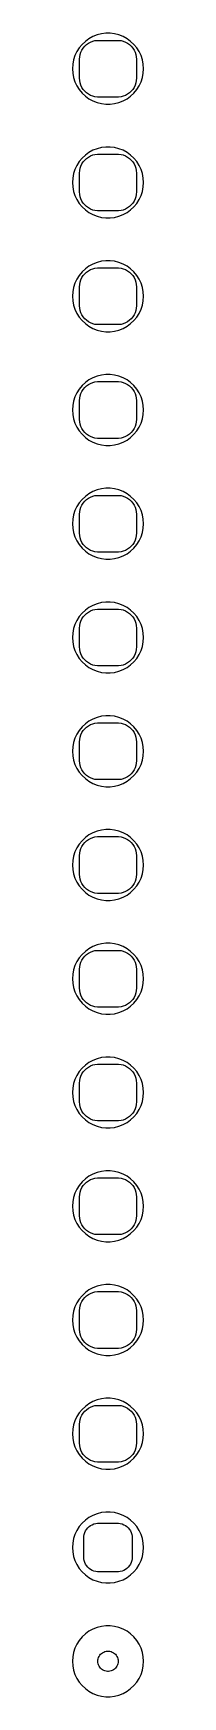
# Model space of a CAD drawing. Header units: metres. Extents: x -8 to 8, y 353 to 703.
import ezdxf

# ---------------------------------------------------------------- set-up
doc = ezdxf.new("R2010")
doc.units = ezdxf.units.M

msp = doc.modelspace()

# ---------------------------------------------------------------- linework, layer by layer
for p, q in [((-4.01869, 702.332), (-4.78067, 701.779)), ((-3.19334, 702.786), (-4.01869, 702.332)), ((-2.31763, 703.133), (-3.19334, 702.786)), ((-2.74951, 701.929), (-2.25116, 701.992)), ((-1.40535, 703.367), (-2.31763, 703.133)), ((-2.25116, 701.992), (2.25116, 701.992)), ((-0.470917, 703.485), (-1.40535, 703.367)), ((0.470917, 703.485), (-0.470917, 703.485)), ((1.40535, 703.367), (0.470917, 703.485)), ((2.31763, 703.133), (1.40535, 703.367)), ((2.25116, 701.992), (2.74951, 701.929)), ((3.19334, 702.786), (2.31763, 703.133)), ((4.01869, 702.332), (3.19334, 702.786)), ((4.78067, 701.779), (4.01869, 702.332)), ((-6.97331, 698.761), (-7.26436, 697.865)), ((-6.5723, 699.613), (-6.97331, 698.761)), ((-6.06763, 700.408), (-6.5723, 699.613)), ((-5.46725, 701.134), (-6.06763, 700.408)), ((-6, 698), (-5.96844, 698.501)), ((-5.96844, 698.501), (-5.87433, 698.995)), ((-5.87433, 698.995), (-5.7191, 699.472)), ((-5.7191, 699.472), (-5.50522, 699.927)), ((-5.50522, 699.927), (-5.23605, 700.351)), ((-4.78067, 701.779), (-5.46725, 701.134)), ((-5.23605, 700.351), (-4.91586, 700.738)), ((-4.91586, 700.738), (-4.54968, 701.082)), ((-4.54968, 701.082), (-4.1433, 701.377)), ((-4.1433, 701.377), (-3.70311, 701.619)), ((-3.70311, 701.619), (-3.23605, 701.804)), ((-3.23605, 701.804), (-2.74951, 701.929)), ((2.74951, 701.929), (3.23605, 701.804)), ((3.23605, 701.804), (3.70311, 701.619)), ((3.70311, 701.619), (4.1433, 701.377)), ((4.1433, 701.377), (4.54968, 701.082)), ((4.54968, 701.082), (4.91586, 700.738)), ((5.46725, 701.134), (4.78067, 701.779)), ((4.91586, 700.738), (5.23605, 700.351)), ((5.23605, 700.351), (5.50522, 699.927)), ((6.06763, 700.408), (5.46725, 701.134)), ((5.50522, 699.927), (5.7191, 699.472)), ((5.7191, 699.472), (5.87433, 698.995)), ((5.87433, 698.995), (5.96844, 698.501)), ((5.96844, 698.501), (6, 698)), ((6.5723, 699.613), (6.06763, 700.408)), ((6.97331, 698.761), (6.5723, 699.613)), ((7.26436, 697.865), (6.97331, 698.761)), ((-7.44086, 696.94), (-7.5, 696)), ((-7.5, 696), (-7.44086, 695.06)), ((-7.26436, 697.865), (-7.44086, 696.94)), ((-7.44086, 695.06), (-7.26436, 694.135)), ((-6, 694), (-6, 698)), ((6, 698), (6, 694)), ((7.44086, 696.94), (7.26436, 697.865)), ((7.26436, 694.135), (7.44086, 695.06)), ((7.5, 696), (7.44086, 696.94)), ((7.44086, 695.06), (7.5, 696)), ((-7.26436, 694.135), (-6.97331, 693.239)), ((-6.97331, 693.239), (-6.5723, 692.387)), ((-6.5723, 692.387), (-6.06763, 691.592)), ((-6.06763, 691.592), (-5.46725, 690.866)), ((-5.96844, 693.499), (-6, 694)), ((-5.87433, 693.005), (-5.96844, 693.499)), ((-5.7191, 692.528), (-5.87433, 693.005)), ((-5.50522, 692.073), (-5.7191, 692.528)), ((-5.23605, 691.649), (-5.50522, 692.073)), ((-4.91586, 691.262), (-5.23605, 691.649)), ((5.23605, 691.649), (4.91586, 691.262)), ((5.50522, 692.073), (5.23605, 691.649)), ((5.46725, 690.866), (6.06763, 691.592)), ((5.7191, 692.528), (5.50522, 692.073)), ((5.87433, 693.005), (5.7191, 692.528)), ((5.96844, 693.499), (5.87433, 693.005)), ((6, 694), (5.96844, 693.499)), ((6.06763, 691.592), (6.5723, 692.387)), ((6.5723, 692.387), (6.97331, 693.239)), ((6.97331, 693.239), (7.26436, 694.135)), ((-5.46725, 690.866), (-4.78067, 690.221)), ((-4.54968, 690.918), (-4.91586, 691.262)), ((-4.78067, 690.221), (-4.01869, 689.668)), ((-4.1433, 690.623), (-4.54968, 690.918)), ((-3.70311, 690.381), (-4.1433, 690.623)), ((-4.01869, 689.668), (-3.19334, 689.214)), ((-3.23605, 690.196), (-3.70311, 690.381)), ((-2.74951, 690.071), (-3.23605, 690.196)), ((-3.19334, 689.214), (-2.31763, 688.867)), ((-2.25116, 690.008), (-2.74951, 690.071)), ((-2.31763, 688.867), (-1.40535, 688.633)), ((2.25116, 690.008), (-2.25116, 690.008)), ((-1.40535, 688.633), (-0.470917, 688.515)), ((-0.470917, 688.515), (0.470917, 688.515)), ((0.470917, 688.515), (1.40535, 688.633)), ((1.40535, 688.633), (2.31763, 688.867)), ((2.74951, 690.071), (2.25116, 690.008)), ((2.31763, 688.867), (3.19334, 689.214)), ((3.23605, 690.196), (2.74951, 690.071)), ((3.19334, 689.214), (4.01869, 689.668)), ((3.70311, 690.381), (3.23605, 690.196)), ((4.1433, 690.623), (3.70311, 690.381)), ((4.01869, 689.668), (4.78067, 690.221)), ((4.54968, 690.918), (4.1433, 690.623)), ((4.91586, 691.262), (4.54968, 690.918)), ((4.78067, 690.221), (5.46725, 690.866)), ((-4.78067, 677.779), (-5.46725, 677.134)), ((-4.01869, 678.332), (-4.78067, 677.779)), ((-4.54968, 677.082), (-4.1433, 677.377)), ((-4.1433, 677.377), (-3.70311, 677.619)), ((-3.19334, 678.786), (-4.01869, 678.332)), ((-3.70311, 677.619), (-3.23605, 677.804)), ((-3.23605, 677.804), (-2.74951, 677.929)), ((-2.31763, 679.133), (-3.19334, 678.786)), ((-2.74951, 677.929), (-2.25116, 677.992)), ((-1.40535, 679.367), (-2.31763, 679.133)), ((-2.25116, 677.992), (2.25116, 677.992)), ((-0.470917, 679.485), (-1.40535, 679.367)), ((0.470917, 679.485), (-0.470917, 679.485)), ((1.40535, 679.367), (0.470917, 679.485)), ((2.31763, 679.133), (1.40535, 679.367)), ((2.25116, 677.992), (2.74951, 677.929)), ((3.19334, 678.786), (2.31763, 679.133)), ((2.74951, 677.929), (3.23605, 677.804)), ((4.01869, 678.332), (3.19334, 678.786)), ((3.23605, 677.804), (3.70311, 677.619)), ((3.70311, 677.619), (4.1433, 677.377)), ((4.78067, 677.779), (4.01869, 678.332)), ((4.1433, 677.377), (4.54968, 677.082)), ((5.46725, 677.134), (4.78067, 677.779)), ((-7.26436, 673.865), (-7.44086, 672.94)), ((-6.97331, 674.761), (-7.26436, 673.865)), ((-6.5723, 675.613), (-6.97331, 674.761)), ((-6.06763, 676.408), (-6.5723, 675.613)), ((-5.46725, 677.134), (-6.06763, 676.408)), ((-6, 674), (-5.96844, 674.501)), ((-6, 670), (-6, 674)), ((-5.96844, 674.501), (-5.87433, 674.995)), ((-5.87433, 674.995), (-5.7191, 675.472)), ((-5.7191, 675.472), (-5.50522, 675.927)), ((-5.50522, 675.927), (-5.23605, 676.351)), ((-5.23605, 676.351), (-4.91586, 676.738)), ((-4.91586, 676.738), (-4.54968, 677.082)), ((4.54968, 677.082), (4.91586, 676.738)), ((4.91586, 676.738), (5.23605, 676.351)), ((5.23605, 676.351), (5.50522, 675.927)), ((6.06763, 676.408), (5.46725, 677.134)), ((5.50522, 675.927), (5.7191, 675.472)), ((5.7191, 675.472), (5.87433, 674.995)), ((5.87433, 674.995), (5.96844, 674.501)), ((5.96844, 674.501), (6, 674)), ((6, 674), (6, 670)), ((6.5723, 675.613), (6.06763, 676.408)), ((6.97331, 674.761), (6.5723, 675.613)), ((7.26436, 673.865), (6.97331, 674.761)), ((7.44086, 672.94), (7.26436, 673.865)), ((-7.44086, 672.94), (-7.5, 672)), ((-7.5, 672), (-7.44086, 671.06)), ((-7.44086, 671.06), (-7.26436, 670.135)), ((7.26436, 670.135), (7.44086, 671.06)), ((7.5, 672), (7.44086, 672.94)), ((7.44086, 671.06), (7.5, 672)), ((-7.26436, 670.135), (-6.97331, 669.239)), ((-6.97331, 669.239), (-6.5723, 668.387)), ((-6.5723, 668.387), (-6.06763, 667.592)), ((-6.06763, 667.592), (-5.46725, 666.866)), ((-5.96844, 669.499), (-6, 670)), ((-5.87433, 669.005), (-5.96844, 669.499)), ((-5.7191, 668.528), (-5.87433, 669.005)), ((-5.50522, 668.073), (-5.7191, 668.528)), ((-5.23605, 667.649), (-5.50522, 668.073)), ((-5.46725, 666.866), (-4.78067, 666.221)), ((-4.91586, 667.262), (-5.23605, 667.649)), ((-4.54968, 666.918), (-4.91586, 667.262)), ((-4.1433, 666.623), (-4.54968, 666.918)), ((4.54968, 666.918), (4.1433, 666.623)), ((4.91586, 667.262), (4.54968, 666.918)), ((4.78067, 666.221), (5.46725, 666.866)), ((5.23605, 667.649), (4.91586, 667.262)), ((5.50522, 668.073), (5.23605, 667.649)), ((5.46725, 666.866), (6.06763, 667.592)), ((5.7191, 668.528), (5.50522, 668.073)), ((5.87433, 669.005), (5.7191, 668.528)), ((5.96844, 669.499), (5.87433, 669.005)), ((6, 670), (5.96844, 669.499)), ((6.06763, 667.592), (6.5723, 668.387)), ((6.5723, 668.387), (6.97331, 669.239)), ((6.97331, 669.239), (7.26436, 670.135)), ((-4.78067, 666.221), (-4.01869, 665.668)), ((-3.70311, 666.381), (-4.1433, 666.623)), ((-4.01869, 665.668), (-3.19334, 665.214)), ((-3.23605, 666.196), (-3.70311, 666.381)), ((-2.74951, 666.071), (-3.23605, 666.196)), ((-3.19334, 665.214), (-2.31763, 664.867)), ((-2.25116, 666.008), (-2.74951, 666.071)), ((-2.31763, 664.867), (-1.40535, 664.633)), ((2.25116, 666.008), (-2.25116, 666.008)), ((-1.40535, 664.633), (-0.470917, 664.515)), ((-0.470917, 664.515), (0.470917, 664.515)), ((0.470917, 664.515), (1.40535, 664.633)), ((1.40535, 664.633), (2.31763, 664.867)), ((2.74951, 666.071), (2.25116, 666.008)), ((2.31763, 664.867), (3.19334, 665.214)), ((3.23605, 666.196), (2.74951, 666.071)), ((3.19334, 665.214), (4.01869, 665.668)), ((3.70311, 666.381), (3.23605, 666.196)), ((4.1433, 666.623), (3.70311, 666.381)), ((4.01869, 665.668), (4.78067, 666.221)), ((-5.46725, 653.134), (-6.06763, 652.408)), ((-4.78067, 653.779), (-5.46725, 653.134)), ((-4.91586, 652.738), (-4.54968, 653.082)), ((-4.01869, 654.332), (-4.78067, 653.779)), ((-4.54968, 653.082), (-4.1433, 653.377)), ((-4.1433, 653.377), (-3.70311, 653.619)), ((-3.19334, 654.786), (-4.01869, 654.332)), ((-3.70311, 653.619), (-3.23605, 653.804)), ((-3.23605, 653.804), (-2.74951, 653.929)), ((-2.31763, 655.133), (-3.19334, 654.786)), ((-2.74951, 653.929), (-2.25116, 653.992)), ((-1.40535, 655.367), (-2.31763, 655.133)), ((-2.25116, 653.992), (2.25116, 653.992)), ((-0.470917, 655.485), (-1.40535, 655.367)), ((0.470917, 655.485), (-0.470917, 655.485)), ((1.40535, 655.367), (0.470917, 655.485)), ((2.31763, 655.133), (1.40535, 655.367)), ((2.25116, 653.992), (2.74951, 653.929)), ((3.19334, 654.786), (2.31763, 655.133)), ((2.74951, 653.929), (3.23605, 653.804)), ((4.01869, 654.332), (3.19334, 654.786)), ((3.23605, 653.804), (3.70311, 653.619)), ((3.70311, 653.619), (4.1433, 653.377)), ((4.78067, 653.779), (4.01869, 654.332)), ((4.1433, 653.377), (4.54968, 653.082)), ((4.54968, 653.082), (4.91586, 652.738)), ((5.46725, 653.134), (4.78067, 653.779)), ((6.06763, 652.408), (5.46725, 653.134)), ((-7.26436, 649.865), (-7.44086, 648.94)), ((-6.97331, 650.761), (-7.26436, 649.865)), ((-6.5723, 651.613), (-6.97331, 650.761)), ((-6.06763, 652.408), (-6.5723, 651.613)), ((-6, 650), (-5.96844, 650.501)), ((-6, 646), (-6, 650)), ((-5.96844, 650.501), (-5.87433, 650.995)), ((-5.87433, 650.995), (-5.7191, 651.472)), ((-5.7191, 651.472), (-5.50522, 651.927)), ((-5.50522, 651.927), (-5.23605, 652.351)), ((-5.23605, 652.351), (-4.91586, 652.738)), ((4.91586, 652.738), (5.23605, 652.351)), ((5.23605, 652.351), (5.50522, 651.927)), ((5.50522, 651.927), (5.7191, 651.472)), ((5.7191, 651.472), (5.87433, 650.995)), ((5.87433, 650.995), (5.96844, 650.501)), ((5.96844, 650.501), (6, 650)), ((6, 650), (6, 646)), ((6.5723, 651.613), (6.06763, 652.408)), ((6.97331, 650.761), (6.5723, 651.613)), ((7.26436, 649.865), (6.97331, 650.761)), ((7.44086, 648.94), (7.26436, 649.865)), ((-7.44086, 648.94), (-7.5, 648)), ((-7.5, 648), (-7.44086, 647.06)), ((-7.44086, 647.06), (-7.26436, 646.135)), ((-7.26436, 646.135), (-6.97331, 645.239)), ((-5.96844, 645.499), (-6, 646)), ((6, 646), (5.96844, 645.499)), ((6.97331, 645.239), (7.26436, 646.135)), ((7.26436, 646.135), (7.44086, 647.06)), ((7.5, 648), (7.44086, 648.94)), ((7.44086, 647.06), (7.5, 648)), ((-6.97331, 645.239), (-6.5723, 644.387)), ((-6.5723, 644.387), (-6.06763, 643.592)), ((-6.06763, 643.592), (-5.46725, 642.866)), ((-5.87433, 645.005), (-5.96844, 645.499)), ((-5.7191, 644.528), (-5.87433, 645.005)), ((-5.50522, 644.073), (-5.7191, 644.528)), ((-5.23605, 643.649), (-5.50522, 644.073)), ((-5.46725, 642.866), (-4.78067, 642.221)), ((-4.91586, 643.262), (-5.23605, 643.649)), ((-4.54968, 642.918), (-4.91586, 643.262)), ((-4.1433, 642.623), (-4.54968, 642.918)), ((-3.70311, 642.381), (-4.1433, 642.623)), ((-3.23605, 642.196), (-3.70311, 642.381)), ((3.70311, 642.381), (3.23605, 642.196)), ((4.1433, 642.623), (3.70311, 642.381)), ((4.54968, 642.918), (4.1433, 642.623)), ((4.91586, 643.262), (4.54968, 642.918)), ((4.78067, 642.221), (5.46725, 642.866)), ((5.23605, 643.649), (4.91586, 643.262)), ((5.50522, 644.073), (5.23605, 643.649)), ((5.46725, 642.866), (6.06763, 643.592)), ((5.7191, 644.528), (5.50522, 644.073)), ((5.87433, 645.005), (5.7191, 644.528)), ((5.96844, 645.499), (5.87433, 645.005)), ((6.06763, 643.592), (6.5723, 644.387)), ((6.5723, 644.387), (6.97331, 645.239)), ((-4.78067, 642.221), (-4.01869, 641.668)), ((-4.01869, 641.668), (-3.19334, 641.214)), ((-2.74951, 642.071), (-3.23605, 642.196)), ((-3.19334, 641.214), (-2.31763, 640.867)), ((-2.25116, 642.008), (-2.74951, 642.071)), ((-2.31763, 640.867), (-1.40535, 640.633)), ((2.25116, 642.008), (-2.25116, 642.008)), ((-1.40535, 640.633), (-0.470917, 640.515)), ((-0.470917, 640.515), (0.470917, 640.515)), ((0.470917, 640.515), (1.40535, 640.633)), ((1.40535, 640.633), (2.31763, 640.867)), ((2.74951, 642.071), (2.25116, 642.008)), ((2.31763, 640.867), (3.19334, 641.214)), ((3.23605, 642.196), (2.74951, 642.071)), ((3.19334, 641.214), (4.01869, 641.668)), ((4.01869, 641.668), (4.78067, 642.221)), ((-6.06763, 628.408), (-6.5723, 627.613)), ((-5.46725, 629.134), (-6.06763, 628.408)), ((-5.50522, 627.927), (-5.23605, 628.351)), ((-4.78067, 629.779), (-5.46725, 629.134)), ((-5.23605, 628.351), (-4.91586, 628.738)), ((-4.91586, 628.738), (-4.54968, 629.082)), ((-4.01869, 630.332), (-4.78067, 629.779)), ((-4.54968, 629.082), (-4.1433, 629.377)), ((-4.1433, 629.377), (-3.70311, 629.619)), ((-3.19334, 630.786), (-4.01869, 630.332)), ((-3.70311, 629.619), (-3.23605, 629.804)), ((-3.23605, 629.804), (-2.74951, 629.929)), ((-2.31763, 631.133), (-3.19334, 630.786)), ((-2.74951, 629.929), (-2.25116, 629.992)), ((-1.40535, 631.367), (-2.31763, 631.133)), ((-2.25116, 629.992), (2.25116, 629.992)), ((-0.470917, 631.485), (-1.40535, 631.367)), ((0.470917, 631.485), (-0.470917, 631.485)), ((1.40535, 631.367), (0.470917, 631.485)), ((2.31763, 631.133), (1.40535, 631.367)), ((2.25116, 629.992), (2.74951, 629.929)), ((3.19334, 630.786), (2.31763, 631.133)), ((2.74951, 629.929), (3.23605, 629.804)), ((4.01869, 630.332), (3.19334, 630.786)), ((3.23605, 629.804), (3.70311, 629.619)), ((3.70311, 629.619), (4.1433, 629.377)), ((4.78067, 629.779), (4.01869, 630.332)), ((4.1433, 629.377), (4.54968, 629.082)), ((4.54968, 629.082), (4.91586, 628.738)), ((5.46725, 629.134), (4.78067, 629.779)), ((4.91586, 628.738), (5.23605, 628.351)), ((5.23605, 628.351), (5.50522, 627.927)), ((6.06763, 628.408), (5.46725, 629.134)), ((6.5723, 627.613), (6.06763, 628.408)), ((-7.44086, 624.94), (-7.5, 624)), ((-7.26436, 625.865), (-7.44086, 624.94)), ((-6.97331, 626.761), (-7.26436, 625.865)), ((-6.5723, 627.613), (-6.97331, 626.761)), ((-6, 626), (-5.96844, 626.501)), ((-6, 622), (-6, 626)), ((-5.96844, 626.501), (-5.87433, 626.995)), ((-5.87433, 626.995), (-5.7191, 627.472)), ((-5.7191, 627.472), (-5.50522, 627.927)), ((5.50522, 627.927), (5.7191, 627.472)), ((5.7191, 627.472), (5.87433, 626.995)), ((5.87433, 626.995), (5.96844, 626.501)), ((5.96844, 626.501), (6, 626)), ((6, 626), (6, 622)), ((6.97331, 626.761), (6.5723, 627.613)), ((7.26436, 625.865), (6.97331, 626.761)), ((7.44086, 624.94), (7.26436, 625.865)), ((7.5, 624), (7.44086, 624.94)), ((-7.5, 624), (-7.44086, 623.06)), ((-7.44086, 623.06), (-7.26436, 622.135)), ((-7.26436, 622.135), (-6.97331, 621.239)), ((-6.97331, 621.239), (-6.5723, 620.387)), ((-5.96844, 621.499), (-6, 622)), ((-5.87433, 621.005), (-5.96844, 621.499)), ((5.96844, 621.499), (5.87433, 621.005)), ((6, 622), (5.96844, 621.499)), ((6.5723, 620.387), (6.97331, 621.239)), ((6.97331, 621.239), (7.26436, 622.135)), ((7.26436, 622.135), (7.44086, 623.06)), ((7.44086, 623.06), (7.5, 624)), ((-6.5723, 620.387), (-6.06763, 619.592)), ((-6.06763, 619.592), (-5.46725, 618.866)), ((-5.7191, 620.528), (-5.87433, 621.005)), ((-5.50522, 620.073), (-5.7191, 620.528)), ((-5.23605, 619.649), (-5.50522, 620.073)), ((-5.46725, 618.866), (-4.78067, 618.221)), ((-4.91586, 619.262), (-5.23605, 619.649)), ((-4.54968, 618.918), (-4.91586, 619.262)), ((-4.78067, 618.221), (-4.01869, 617.668)), ((-4.1433, 618.623), (-4.54968, 618.918)), ((-3.70311, 618.381), (-4.1433, 618.623)), ((-3.23605, 618.196), (-3.70311, 618.381)), ((-2.74951, 618.071), (-3.23605, 618.196)), ((-2.25116, 618.008), (-2.74951, 618.071)), ((2.25116, 618.008), (-2.25116, 618.008)), ((2.74951, 618.071), (2.25116, 618.008)), ((3.23605, 618.196), (2.74951, 618.071)), ((3.70311, 618.381), (3.23605, 618.196)), ((4.1433, 618.623), (3.70311, 618.381)), ((4.01869, 617.668), (4.78067, 618.221)), ((4.54968, 618.918), (4.1433, 618.623)), ((4.91586, 619.262), (4.54968, 618.918)), ((4.78067, 618.221), (5.46725, 618.866)), ((5.23605, 619.649), (4.91586, 619.262)), ((5.50522, 620.073), (5.23605, 619.649)), ((5.46725, 618.866), (6.06763, 619.592)), ((5.7191, 620.528), (5.50522, 620.073)), ((5.87433, 621.005), (5.7191, 620.528)), ((6.06763, 619.592), (6.5723, 620.387)), ((-4.01869, 617.668), (-3.19334, 617.214)), ((-3.19334, 617.214), (-2.31763, 616.867)), ((-2.31763, 616.867), (-1.40535, 616.633)), ((-1.40535, 616.633), (-0.470917, 616.515)), ((-0.470917, 616.515), (0.470917, 616.515)), ((0.470917, 616.515), (1.40535, 616.633)), ((1.40535, 616.633), (2.31763, 616.867)), ((2.31763, 616.867), (3.19334, 617.214)), ((3.19334, 617.214), (4.01869, 617.668)), ((-1.40535, 607.367), (-2.31763, 607.133)), ((-0.470917, 607.485), (-1.40535, 607.367)), ((0.470917, 607.485), (-0.470917, 607.485)), ((1.40535, 607.367), (0.470917, 607.485)), ((2.31763, 607.133), (1.40535, 607.367)), ((-6.06763, 604.408), (-6.5723, 603.613)), ((-5.46725, 605.134), (-6.06763, 604.408)), ((-5.7191, 603.472), (-5.50522, 603.927)), ((-5.50522, 603.927), (-5.23605, 604.351)), ((-4.78067, 605.779), (-5.46725, 605.134)), ((-5.23605, 604.351), (-4.91586, 604.738)), ((-4.91586, 604.738), (-4.54968, 605.082)), ((-4.01869, 606.332), (-4.78067, 605.779)), ((-4.54968, 605.082), (-4.1433, 605.377)), ((-4.1433, 605.377), (-3.70311, 605.619)), ((-3.19334, 606.786), (-4.01869, 606.332)), ((-3.70311, 605.619), (-3.23605, 605.804)), ((-3.23605, 605.804), (-2.74951, 605.929)), ((-2.31763, 607.133), (-3.19334, 606.786)), ((-2.74951, 605.929), (-2.25116, 605.992)), ((-2.25116, 605.992), (2.25116, 605.992)), ((2.25116, 605.992), (2.74951, 605.929)), ((3.19334, 606.786), (2.31763, 607.133)), ((2.74951, 605.929), (3.23605, 605.804)), ((4.01869, 606.332), (3.19334, 606.786)), ((3.23605, 605.804), (3.70311, 605.619)), ((3.70311, 605.619), (4.1433, 605.377)), ((4.78067, 605.779), (4.01869, 606.332)), ((4.1433, 605.377), (4.54968, 605.082)), ((4.54968, 605.082), (4.91586, 604.738)), ((5.46725, 605.134), (4.78067, 605.779)), ((4.91586, 604.738), (5.23605, 604.351)), ((5.23605, 604.351), (5.50522, 603.927)), ((6.06763, 604.408), (5.46725, 605.134)), ((5.50522, 603.927), (5.7191, 603.472)), ((6.5723, 603.613), (6.06763, 604.408)), ((-7.44086, 600.94), (-7.5, 600)), ((-7.26436, 601.865), (-7.44086, 600.94)), ((-6.97331, 602.761), (-7.26436, 601.865)), ((-6.5723, 603.613), (-6.97331, 602.761)), ((-6, 602), (-5.96844, 602.501)), ((-6, 598), (-6, 602)), ((-5.96844, 602.501), (-5.87433, 602.995)), ((-5.87433, 602.995), (-5.7191, 603.472)), ((5.7191, 603.472), (5.87433, 602.995)), ((5.87433, 602.995), (5.96844, 602.501)), ((5.96844, 602.501), (6, 602)), ((6, 602), (6, 598)), ((6.97331, 602.761), (6.5723, 603.613)), ((7.26436, 601.865), (6.97331, 602.761)), ((7.44086, 600.94), (7.26436, 601.865)), ((7.5, 600), (7.44086, 600.94)), ((-7.5, 600), (-7.44086, 599.06)), ((-7.44086, 599.06), (-7.26436, 598.135)), ((-7.26436, 598.135), (-6.97331, 597.239)), ((-6.97331, 597.239), (-6.5723, 596.387)), ((-5.96844, 597.499), (-6, 598)), ((-5.87433, 597.005), (-5.96844, 597.499)), ((-5.7191, 596.528), (-5.87433, 597.005)), ((5.87433, 597.005), (5.7191, 596.528)), ((5.96844, 597.499), (5.87433, 597.005)), ((6, 598), (5.96844, 597.499)), ((6.5723, 596.387), (6.97331, 597.239)), ((6.97331, 597.239), (7.26436, 598.135)), ((7.26436, 598.135), (7.44086, 599.06)), ((7.44086, 599.06), (7.5, 600)), ((-6.5723, 596.387), (-6.06763, 595.592)), ((-6.06763, 595.592), (-5.46725, 594.866)), ((-5.50522, 596.073), (-5.7191, 596.528)), ((-5.23605, 595.649), (-5.50522, 596.073)), ((-5.46725, 594.866), (-4.78067, 594.221)), ((-4.91586, 595.262), (-5.23605, 595.649)), ((-4.54968, 594.918), (-4.91586, 595.262)), ((-4.78067, 594.221), (-4.01869, 593.668)), ((-4.1433, 594.623), (-4.54968, 594.918)), ((-3.70311, 594.381), (-4.1433, 594.623)), ((-4.01869, 593.668), (-3.19334, 593.214)), ((-3.23605, 594.196), (-3.70311, 594.381)), ((-2.74951, 594.071), (-3.23605, 594.196)), ((-3.19334, 593.214), (-2.31763, 592.867)), ((-2.25116, 594.008), (-2.74951, 594.071)), ((2.25116, 594.008), (-2.25116, 594.008)), ((2.74951, 594.071), (2.25116, 594.008)), ((2.31763, 592.867), (3.19334, 593.214)), ((3.23605, 594.196), (2.74951, 594.071)), ((3.19334, 593.214), (4.01869, 593.668)), ((3.70311, 594.381), (3.23605, 594.196)), ((4.1433, 594.623), (3.70311, 594.381)), ((4.01869, 593.668), (4.78067, 594.221)), ((4.54968, 594.918), (4.1433, 594.623)), ((4.91586, 595.262), (4.54968, 594.918)), ((4.78067, 594.221), (5.46725, 594.866)), ((5.23605, 595.649), (4.91586, 595.262)), ((5.50522, 596.073), (5.23605, 595.649)), ((5.46725, 594.866), (6.06763, 595.592)), ((5.7191, 596.528), (5.50522, 596.073)), ((6.06763, 595.592), (6.5723, 596.387)), ((-2.31763, 592.867), (-1.40535, 592.633)), ((-1.40535, 592.633), (-0.470917, 592.515)), ((-0.470917, 592.515), (0.470917, 592.515)), ((0.470917, 592.515), (1.40535, 592.633)), ((1.40535, 592.633), (2.31763, 592.867)), ((-3.19334, 582.786), (-4.01869, 582.332)), ((-2.31763, 583.133), (-3.19334, 582.786)), ((-1.40535, 583.367), (-2.31763, 583.133)), ((-0.470917, 583.485), (-1.40535, 583.367)), ((0.470917, 583.485), (-0.470917, 583.485)), ((1.40535, 583.367), (0.470917, 583.485)), ((2.31763, 583.133), (1.40535, 583.367)), ((3.19334, 582.786), (2.31763, 583.133)), ((4.01869, 582.332), (3.19334, 582.786)), ((-6.5723, 579.613), (-6.97331, 578.761)), ((-6.06763, 580.408), (-6.5723, 579.613)), ((-5.46725, 581.134), (-6.06763, 580.408)), ((-5.87433, 578.995), (-5.7191, 579.472)), ((-5.7191, 579.472), (-5.50522, 579.927)), ((-5.50522, 579.927), (-5.23605, 580.351)), ((-4.78067, 581.779), (-5.46725, 581.134)), ((-5.23605, 580.351), (-4.91586, 580.738)), ((-4.91586, 580.738), (-4.54968, 581.082)), ((-4.01869, 582.332), (-4.78067, 581.779)), ((-4.54968, 581.082), (-4.1433, 581.377)), ((-4.1433, 581.377), (-3.70311, 581.619)), ((-3.70311, 581.619), (-3.23605, 581.804)), ((-3.23605, 581.804), (-2.74951, 581.929)), ((-2.74951, 581.929), (-2.25116, 581.992)), ((-2.25116, 581.992), (2.25116, 581.992)), ((2.25116, 581.992), (2.74951, 581.929)), ((2.74951, 581.929), (3.23605, 581.804)), ((3.23605, 581.804), (3.70311, 581.619)), ((3.70311, 581.619), (4.1433, 581.377)), ((4.78067, 581.779), (4.01869, 582.332)), ((4.1433, 581.377), (4.54968, 581.082)), ((4.54968, 581.082), (4.91586, 580.738)), ((5.46725, 581.134), (4.78067, 581.779)), ((4.91586, 580.738), (5.23605, 580.351)), ((5.23605, 580.351), (5.50522, 579.927)), ((6.06763, 580.408), (5.46725, 581.134)), ((5.50522, 579.927), (5.7191, 579.472)), ((5.7191, 579.472), (5.87433, 578.995)), ((6.5723, 579.613), (6.06763, 580.408)), ((6.97331, 578.761), (6.5723, 579.613)), ((-7.44086, 576.94), (-7.5, 576)), ((-7.5, 576), (-7.44086, 575.06)), ((-7.26436, 577.865), (-7.44086, 576.94)), ((-6.97331, 578.761), (-7.26436, 577.865)), ((-6, 578), (-5.96844, 578.501)), ((-6, 574), (-6, 578)), ((-5.96844, 578.501), (-5.87433, 578.995)), ((5.87433, 578.995), (5.96844, 578.501)), ((5.96844, 578.501), (6, 578)), ((6, 578), (6, 574)), ((7.26436, 577.865), (6.97331, 578.761)), ((7.44086, 576.94), (7.26436, 577.865)), ((7.5, 576), (7.44086, 576.94)), ((7.44086, 575.06), (7.5, 576)), ((-7.44086, 575.06), (-7.26436, 574.135)), ((-7.26436, 574.135), (-6.97331, 573.239)), ((-6.97331, 573.239), (-6.5723, 572.387)), ((-6.5723, 572.387), (-6.06763, 571.592)), ((-5.96844, 573.499), (-6, 574)), ((-5.87433, 573.005), (-5.96844, 573.499)), ((-5.7191, 572.528), (-5.87433, 573.005)), ((-5.50522, 572.073), (-5.7191, 572.528)), ((5.7191, 572.528), (5.50522, 572.073)), ((5.87433, 573.005), (5.7191, 572.528)), ((5.96844, 573.499), (5.87433, 573.005)), ((6, 574), (5.96844, 573.499)), ((6.06763, 571.592), (6.5723, 572.387)), ((6.5723, 572.387), (6.97331, 573.239)), ((6.97331, 573.239), (7.26436, 574.135)), ((7.26436, 574.135), (7.44086, 575.06)), ((-6.06763, 571.592), (-5.46725, 570.866)), ((-5.23605, 571.649), (-5.50522, 572.073)), ((-5.46725, 570.866), (-4.78067, 570.221)), ((-4.91586, 571.262), (-5.23605, 571.649)), ((-4.54968, 570.918), (-4.91586, 571.262)), ((-4.78067, 570.221), (-4.01869, 569.668)), ((-4.1433, 570.623), (-4.54968, 570.918)), ((-3.70311, 570.381), (-4.1433, 570.623)), ((-4.01869, 569.668), (-3.19334, 569.214)), ((-3.23605, 570.196), (-3.70311, 570.381)), ((-2.74951, 570.071), (-3.23605, 570.196)), ((-3.19334, 569.214), (-2.31763, 568.867)), ((-2.25116, 570.008), (-2.74951, 570.071)), ((-2.31763, 568.867), (-1.40535, 568.633)), ((2.25116, 570.008), (-2.25116, 570.008)), ((-1.40535, 568.633), (-0.470917, 568.515)), ((0.470917, 568.515), (1.40535, 568.633)), ((1.40535, 568.633), (2.31763, 568.867)), ((2.74951, 570.071), (2.25116, 570.008)), ((2.31763, 568.867), (3.19334, 569.214)), ((3.23605, 570.196), (2.74951, 570.071)), ((3.19334, 569.214), (4.01869, 569.668)), ((3.70311, 570.381), (3.23605, 570.196)), ((4.1433, 570.623), (3.70311, 570.381)), ((4.01869, 569.668), (4.78067, 570.221)), ((4.54968, 570.918), (4.1433, 570.623)), ((4.91586, 571.262), (4.54968, 570.918)), ((4.78067, 570.221), (5.46725, 570.866)), ((5.23605, 571.649), (4.91586, 571.262)), ((5.50522, 572.073), (5.23605, 571.649)), ((5.46725, 570.866), (6.06763, 571.592)), ((-0.470917, 568.515), (0.470917, 568.515)), ((-4.01869, 558.332), (-4.78067, 557.779)), ((-3.19334, 558.786), (-4.01869, 558.332)), ((-2.31763, 559.133), (-3.19334, 558.786)), ((-1.40535, 559.367), (-2.31763, 559.133)), ((-0.470917, 559.485), (-1.40535, 559.367)), ((0.470917, 559.485), (-0.470917, 559.485)), ((1.40535, 559.367), (0.470917, 559.485)), ((2.31763, 559.133), (1.40535, 559.367)), ((3.19334, 558.786), (2.31763, 559.133)), ((4.01869, 558.332), (3.19334, 558.786)), ((4.78067, 557.779), (4.01869, 558.332)), ((-6.97331, 554.761), (-7.26436, 553.865)), ((-6.5723, 555.613), (-6.97331, 554.761)), ((-6.06763, 556.408), (-6.5723, 555.613)), ((-5.46725, 557.134), (-6.06763, 556.408)), ((-5.96844, 554.501), (-5.87433, 554.995)), ((-5.87433, 554.995), (-5.7191, 555.472)), ((-5.7191, 555.472), (-5.50522, 555.927)), ((-5.50522, 555.927), (-5.23605, 556.351)), ((-4.78067, 557.779), (-5.46725, 557.134)), ((-5.23605, 556.351), (-4.91586, 556.738)), ((-4.91586, 556.738), (-4.54968, 557.082)), ((-4.54968, 557.082), (-4.1433, 557.377)), ((-4.1433, 557.377), (-3.70311, 557.619)), ((-3.70311, 557.619), (-3.23605, 557.804)), ((-3.23605, 557.804), (-2.74951, 557.929)), ((-2.74951, 557.929), (-2.25116, 557.992)), ((-2.25116, 557.992), (2.25116, 557.992)), ((2.25116, 557.992), (2.74951, 557.929)), ((2.74951, 557.929), (3.23605, 557.804)), ((3.23605, 557.804), (3.70311, 557.619)), ((3.70311, 557.619), (4.1433, 557.377)), ((4.1433, 557.377), (4.54968, 557.082)), ((4.54968, 557.082), (4.91586, 556.738)), ((5.46725, 557.134), (4.78067, 557.779)), ((4.91586, 556.738), (5.23605, 556.351)), ((5.23605, 556.351), (5.50522, 555.927)), ((6.06763, 556.408), (5.46725, 557.134)), ((5.50522, 555.927), (5.7191, 555.472)), ((5.7191, 555.472), (5.87433, 554.995)), ((5.87433, 554.995), (5.96844, 554.501)), ((6.5723, 555.613), (6.06763, 556.408)), ((6.97331, 554.761), (6.5723, 555.613)), ((7.26436, 553.865), (6.97331, 554.761)), ((-7.44086, 552.94), (-7.5, 552)), ((-7.5, 552), (-7.44086, 551.06)), ((-7.26436, 553.865), (-7.44086, 552.94)), ((-7.44086, 551.06), (-7.26436, 550.135)), ((-6, 554), (-5.96844, 554.501)), ((-6, 550), (-6, 554)), ((5.96844, 554.501), (6, 554)), ((6, 554), (6, 550)), ((7.44086, 552.94), (7.26436, 553.865)), ((7.26436, 550.135), (7.44086, 551.06)), ((7.5, 552), (7.44086, 552.94)), ((7.44086, 551.06), (7.5, 552)), ((-7.26436, 550.135), (-6.97331, 549.239)), ((-6.97331, 549.239), (-6.5723, 548.387)), ((-6.5723, 548.387), (-6.06763, 547.592)), ((-6.06763, 547.592), (-5.46725, 546.866)), ((-5.96844, 549.499), (-6, 550)), ((-5.87433, 549.005), (-5.96844, 549.499)), ((-5.7191, 548.528), (-5.87433, 549.005)), ((-5.50522, 548.073), (-5.7191, 548.528)), ((-5.23605, 547.649), (-5.50522, 548.073)), ((-4.91586, 547.262), (-5.23605, 547.649)), ((5.23605, 547.649), (4.91586, 547.262)), ((5.50522, 548.073), (5.23605, 547.649)), ((5.46725, 546.866), (6.06763, 547.592)), ((5.7191, 548.528), (5.50522, 548.073)), ((5.87433, 549.005), (5.7191, 548.528)), ((5.96844, 549.499), (5.87433, 549.005)), ((6, 550), (5.96844, 549.499)), ((6.06763, 547.592), (6.5723, 548.387)), ((6.5723, 548.387), (6.97331, 549.239)), ((6.97331, 549.239), (7.26436, 550.135)), ((-5.46725, 546.866), (-4.78067, 546.221)), ((-4.54968, 546.918), (-4.91586, 547.262)), ((-4.78067, 546.221), (-4.01869, 545.668)), ((-4.1433, 546.623), (-4.54968, 546.918)), ((-3.70311, 546.381), (-4.1433, 546.623)), ((-4.01869, 545.668), (-3.19334, 545.214)), ((-3.23605, 546.196), (-3.70311, 546.381)), ((-2.74951, 546.071), (-3.23605, 546.196)), ((-3.19334, 545.214), (-2.31763, 544.867)), ((-2.25116, 546.008), (-2.74951, 546.071)), ((-2.31763, 544.867), (-1.40535, 544.633)), ((2.25116, 546.008), (-2.25116, 546.008)), ((-1.40535, 544.633), (-0.470917, 544.515)), ((-0.470917, 544.515), (0.470917, 544.515)), ((0.470917, 544.515), (1.40535, 544.633)), ((1.40535, 544.633), (2.31763, 544.867)), ((2.74951, 546.071), (2.25116, 546.008)), ((2.31763, 544.867), (3.19334, 545.214)), ((3.23605, 546.196), (2.74951, 546.071)), ((3.19334, 545.214), (4.01869, 545.668)), ((3.70311, 546.381), (3.23605, 546.196)), ((4.1433, 546.623), (3.70311, 546.381)), ((4.01869, 545.668), (4.78067, 546.221)), ((4.54968, 546.918), (4.1433, 546.623)), ((4.91586, 547.262), (4.54968, 546.918)), ((4.78067, 546.221), (5.46725, 546.866)), ((-4.78067, 533.779), (-5.46725, 533.134)), ((-4.01869, 534.332), (-4.78067, 533.779)), ((-4.1433, 533.377), (-3.70311, 533.619)), ((-3.19334, 534.786), (-4.01869, 534.332)), ((-3.70311, 533.619), (-3.23605, 533.804)), ((-3.23605, 533.804), (-2.74951, 533.929)), ((-2.31763, 535.133), (-3.19334, 534.786)), ((-2.74951, 533.929), (-2.25116, 533.992)), ((-1.40535, 535.367), (-2.31763, 535.133)), ((-2.25116, 533.992), (2.25116, 533.992)), ((-0.470917, 535.485), (-1.40535, 535.367)), ((0.470917, 535.485), (-0.470917, 535.485)), ((1.40535, 535.367), (0.470917, 535.485)), ((2.31763, 535.133), (1.40535, 535.367)), ((2.25116, 533.992), (2.74951, 533.929)), ((3.19334, 534.786), (2.31763, 535.133)), ((2.74951, 533.929), (3.23605, 533.804)), ((4.01869, 534.332), (3.19334, 534.786)), ((3.23605, 533.804), (3.70311, 533.619)), ((3.70311, 533.619), (4.1433, 533.377)), ((4.78067, 533.779), (4.01869, 534.332)), ((5.46725, 533.134), (4.78067, 533.779)), ((-6.97331, 530.761), (-7.26436, 529.865)), ((-6.5723, 531.613), (-6.97331, 530.761)), ((-6.06763, 532.408), (-6.5723, 531.613)), ((-5.46725, 533.134), (-6.06763, 532.408)), ((-6, 530), (-5.96844, 530.501)), ((-6, 526), (-6, 530)), ((-5.96844, 530.501), (-5.87433, 530.995)), ((-5.87433, 530.995), (-5.7191, 531.472)), ((-5.7191, 531.472), (-5.50522, 531.927)), ((-5.50522, 531.927), (-5.23605, 532.351)), ((-5.23605, 532.351), (-4.91586, 532.738)), ((-4.91586, 532.738), (-4.54968, 533.082)), ((-4.54968, 533.082), (-4.1433, 533.377)), ((4.1433, 533.377), (4.54968, 533.082)), ((4.54968, 533.082), (4.91586, 532.738)), ((4.91586, 532.738), (5.23605, 532.351)), ((5.23605, 532.351), (5.50522, 531.927)), ((6.06763, 532.408), (5.46725, 533.134)), ((5.50522, 531.927), (5.7191, 531.472)), ((5.7191, 531.472), (5.87433, 530.995)), ((5.87433, 530.995), (5.96844, 530.501)), ((5.96844, 530.501), (6, 530)), ((6, 530), (6, 526)), ((6.5723, 531.613), (6.06763, 532.408)), ((6.97331, 530.761), (6.5723, 531.613)), ((7.26436, 529.865), (6.97331, 530.761)), ((-7.44086, 528.94), (-7.5, 528)), ((-7.5, 528), (-7.44086, 527.06)), ((-7.26436, 529.865), (-7.44086, 528.94)), ((-7.44086, 527.06), (-7.26436, 526.135)), ((7.44086, 528.94), (7.26436, 529.865)), ((7.26436, 526.135), (7.44086, 527.06)), ((7.5, 528), (7.44086, 528.94)), ((7.44086, 527.06), (7.5, 528)), ((-7.26436, 526.135), (-6.97331, 525.239)), ((-6.97331, 525.239), (-6.5723, 524.387)), ((-6.5723, 524.387), (-6.06763, 523.592)), ((-6.06763, 523.592), (-5.46725, 522.866)), ((-5.96844, 525.499), (-6, 526)), ((-5.87433, 525.005), (-5.96844, 525.499)), ((-5.7191, 524.528), (-5.87433, 525.005)), ((-5.50522, 524.073), (-5.7191, 524.528)), ((-5.23605, 523.649), (-5.50522, 524.073)), ((-4.91586, 523.262), (-5.23605, 523.649)), ((-4.54968, 522.918), (-4.91586, 523.262)), ((4.91586, 523.262), (4.54968, 522.918)), ((5.23605, 523.649), (4.91586, 523.262)), ((5.50522, 524.073), (5.23605, 523.649)), ((5.46725, 522.866), (6.06763, 523.592)), ((5.7191, 524.528), (5.50522, 524.073)), ((5.87433, 525.005), (5.7191, 524.528)), ((5.96844, 525.499), (5.87433, 525.005)), ((6, 526), (5.96844, 525.499)), ((6.06763, 523.592), (6.5723, 524.387)), ((6.5723, 524.387), (6.97331, 525.239)), ((6.97331, 525.239), (7.26436, 526.135)), ((-5.46725, 522.866), (-4.78067, 522.221)), ((-4.78067, 522.221), (-4.01869, 521.668)), ((-4.1433, 522.623), (-4.54968, 522.918)), ((-3.70311, 522.381), (-4.1433, 522.623)), ((-4.01869, 521.668), (-3.19334, 521.214)), ((-3.23605, 522.196), (-3.70311, 522.381)), ((-2.74951, 522.071), (-3.23605, 522.196)), ((-3.19334, 521.214), (-2.31763, 520.867)), ((-2.25116, 522.008), (-2.74951, 522.071)), ((-2.31763, 520.867), (-1.40535, 520.633)), ((2.25116, 522.008), (-2.25116, 522.008)), ((-1.40535, 520.633), (-0.470917, 520.515)), ((-0.470917, 520.515), (0.470917, 520.515)), ((0.470917, 520.515), (1.40535, 520.633)), ((1.40535, 520.633), (2.31763, 520.867)), ((2.74951, 522.071), (2.25116, 522.008)), ((2.31763, 520.867), (3.19334, 521.214)), ((3.23605, 522.196), (2.74951, 522.071)), ((3.19334, 521.214), (4.01869, 521.668)), ((3.70311, 522.381), (3.23605, 522.196)), ((4.1433, 522.623), (3.70311, 522.381)), ((4.01869, 521.668), (4.78067, 522.221)), ((4.54968, 522.918), (4.1433, 522.623)), ((4.78067, 522.221), (5.46725, 522.866)), ((-5.46725, 509.134), (-6.06763, 508.408)), ((-4.78067, 509.779), (-5.46725, 509.134)), ((-4.91586, 508.738), (-4.54968, 509.082)), ((-4.01869, 510.332), (-4.78067, 509.779)), ((-4.54968, 509.082), (-4.1433, 509.377)), ((-4.1433, 509.377), (-3.70311, 509.619)), ((-3.19334, 510.786), (-4.01869, 510.332)), ((-3.70311, 509.619), (-3.23605, 509.804)), ((-3.23605, 509.804), (-2.74951, 509.929)), ((-2.31763, 511.133), (-3.19334, 510.786)), ((-2.74951, 509.929), (-2.25116, 509.992)), ((-1.40535, 511.367), (-2.31763, 511.133)), ((-2.25116, 509.992), (2.25116, 509.992)), ((-0.470917, 511.485), (-1.40535, 511.367)), ((0.470917, 511.485), (-0.470917, 511.485)), ((1.40535, 511.367), (0.470917, 511.485)), ((2.31763, 511.133), (1.40535, 511.367)), ((2.25116, 509.992), (2.74951, 509.929)), ((3.19334, 510.786), (2.31763, 511.133)), ((2.74951, 509.929), (3.23605, 509.804)), ((4.01869, 510.332), (3.19334, 510.786)), ((3.23605, 509.804), (3.70311, 509.619)), ((3.70311, 509.619), (4.1433, 509.377)), ((4.78067, 509.779), (4.01869, 510.332)), ((4.1433, 509.377), (4.54968, 509.082)), ((4.54968, 509.082), (4.91586, 508.738)), ((5.46725, 509.134), (4.78067, 509.779)), ((6.06763, 508.408), (5.46725, 509.134)), ((-7.26436, 505.865), (-7.44086, 504.94)), ((-6.97331, 506.761), (-7.26436, 505.865)), ((-6.5723, 507.613), (-6.97331, 506.761)), ((-6.06763, 508.408), (-6.5723, 507.613)), ((-6, 506), (-5.96844, 506.501)), ((-6, 502), (-6, 506)), ((-5.96844, 506.501), (-5.87433, 506.995)), ((-5.87433, 506.995), (-5.7191, 507.472)), ((-5.7191, 507.472), (-5.50522, 507.927)), ((-5.50522, 507.927), (-5.23605, 508.351)), ((-5.23605, 508.351), (-4.91586, 508.738)), ((4.91586, 508.738), (5.23605, 508.351)), ((5.23605, 508.351), (5.50522, 507.927)), ((5.50522, 507.927), (5.7191, 507.472)), ((5.7191, 507.472), (5.87433, 506.995)), ((5.87433, 506.995), (5.96844, 506.501)), ((5.96844, 506.501), (6, 506)), ((6, 506), (6, 502)), ((6.5723, 507.613), (6.06763, 508.408)), ((6.97331, 506.761), (6.5723, 507.613)), ((7.26436, 505.865), (6.97331, 506.761)), ((7.44086, 504.94), (7.26436, 505.865)), ((-7.44086, 504.94), (-7.5, 504)), ((-7.5, 504), (-7.44086, 503.06)), ((-7.44086, 503.06), (-7.26436, 502.135)), ((-7.26436, 502.135), (-6.97331, 501.239)), ((-5.96844, 501.499), (-6, 502)), ((6, 502), (5.96844, 501.499)), ((6.97331, 501.239), (7.26436, 502.135)), ((7.26436, 502.135), (7.44086, 503.06)), ((7.5, 504), (7.44086, 504.94)), ((7.44086, 503.06), (7.5, 504)), ((-6.97331, 501.239), (-6.5723, 500.387)), ((-6.5723, 500.387), (-6.06763, 499.592)), ((-6.06763, 499.592), (-5.46725, 498.866)), ((-5.87433, 501.005), (-5.96844, 501.499)), ((-5.7191, 500.528), (-5.87433, 501.005)), ((-5.50522, 500.073), (-5.7191, 500.528)), ((-5.23605, 499.649), (-5.50522, 500.073)), ((-5.46725, 498.866), (-4.78067, 498.221)), ((-4.91586, 499.262), (-5.23605, 499.649)), ((-4.54968, 498.918), (-4.91586, 499.262)), ((-4.1433, 498.623), (-4.54968, 498.918)), ((-3.70311, 498.381), (-4.1433, 498.623)), ((-3.23605, 498.196), (-3.70311, 498.381)), ((3.70311, 498.381), (3.23605, 498.196)), ((4.1433, 498.623), (3.70311, 498.381)), ((4.54968, 498.918), (4.1433, 498.623)), ((4.91586, 499.262), (4.54968, 498.918)), ((4.78067, 498.221), (5.46725, 498.866)), ((5.23605, 499.649), (4.91586, 499.262)), ((5.50522, 500.073), (5.23605, 499.649)), ((5.46725, 498.866), (6.06763, 499.592)), ((5.7191, 500.528), (5.50522, 500.073)), ((5.87433, 501.005), (5.7191, 500.528)), ((5.96844, 501.499), (5.87433, 501.005)), ((6.06763, 499.592), (6.5723, 500.387)), ((6.5723, 500.387), (6.97331, 501.239)), ((-4.78067, 498.221), (-4.01869, 497.668)), ((-4.01869, 497.668), (-3.19334, 497.214)), ((-2.74951, 498.071), (-3.23605, 498.196)), ((-3.19334, 497.214), (-2.31763, 496.867)), ((-2.25116, 498.008), (-2.74951, 498.071)), ((-2.31763, 496.867), (-1.40535, 496.633)), ((2.25116, 498.008), (-2.25116, 498.008)), ((-1.40535, 496.633), (-0.470917, 496.515)), ((-0.470917, 496.515), (0.470917, 496.515)), ((0.470917, 496.515), (1.40535, 496.633)), ((1.40535, 496.633), (2.31763, 496.867)), ((2.74951, 498.071), (2.25116, 498.008)), ((2.31763, 496.867), (3.19334, 497.214)), ((3.23605, 498.196), (2.74951, 498.071)), ((3.19334, 497.214), (4.01869, 497.668)), ((4.01869, 497.668), (4.78067, 498.221)), ((-6.06763, 484.408), (-6.5723, 483.613)), ((-5.46725, 485.134), (-6.06763, 484.408)), ((-5.50522, 483.927), (-5.23605, 484.351)), ((-4.78067, 485.779), (-5.46725, 485.134)), ((-5.23605, 484.351), (-4.91586, 484.738)), ((-4.91586, 484.738), (-4.54968, 485.082)), ((-4.01869, 486.332), (-4.78067, 485.779)), ((-4.54968, 485.082), (-4.1433, 485.377)), ((-4.1433, 485.377), (-3.70311, 485.619)), ((-3.19334, 486.786), (-4.01869, 486.332)), ((-3.70311, 485.619), (-3.23605, 485.804)), ((-3.23605, 485.804), (-2.74951, 485.929)), ((-2.31763, 487.133), (-3.19334, 486.786)), ((-2.74951, 485.929), (-2.25116, 485.992)), ((-1.40535, 487.367), (-2.31763, 487.133)), ((-2.25116, 485.992), (2.25116, 485.992)), ((-0.470917, 487.485), (-1.40535, 487.367)), ((0.470917, 487.485), (-0.470917, 487.485)), ((1.40535, 487.367), (0.470917, 487.485)), ((2.31763, 487.133), (1.40535, 487.367)), ((2.25116, 485.992), (2.74951, 485.929)), ((3.19334, 486.786), (2.31763, 487.133)), ((2.74951, 485.929), (3.23605, 485.804)), ((4.01869, 486.332), (3.19334, 486.786)), ((3.23605, 485.804), (3.70311, 485.619)), ((3.70311, 485.619), (4.1433, 485.377)), ((4.78067, 485.779), (4.01869, 486.332)), ((4.1433, 485.377), (4.54968, 485.082)), ((4.54968, 485.082), (4.91586, 484.738)), ((5.46725, 485.134), (4.78067, 485.779)), ((4.91586, 484.738), (5.23605, 484.351)), ((5.23605, 484.351), (5.50522, 483.927)), ((6.06763, 484.408), (5.46725, 485.134)), ((6.5723, 483.613), (6.06763, 484.408)), ((-7.44086, 480.94), (-7.5, 480)), ((-7.26436, 481.865), (-7.44086, 480.94)), ((-6.97331, 482.761), (-7.26436, 481.865)), ((-6.5723, 483.613), (-6.97331, 482.761)), ((-6, 482), (-5.96844, 482.501)), ((-6, 478), (-6, 482)), ((-5.96844, 482.501), (-5.87433, 482.995)), ((-5.87433, 482.995), (-5.7191, 483.472)), ((-5.7191, 483.472), (-5.50522, 483.927)), ((5.50522, 483.927), (5.7191, 483.472)), ((5.7191, 483.472), (5.87433, 482.995)), ((5.87433, 482.995), (5.96844, 482.501)), ((5.96844, 482.501), (6, 482)), ((6, 482), (6, 478)), ((6.97331, 482.761), (6.5723, 483.613)), ((7.26436, 481.865), (6.97331, 482.761)), ((7.44086, 480.94), (7.26436, 481.865)), ((7.5, 480), (7.44086, 480.94)), ((-7.5, 480), (-7.44086, 479.06)), ((-7.44086, 479.06), (-7.26436, 478.135)), ((-7.26436, 478.135), (-6.97331, 477.239)), ((-5.96844, 477.499), (-6, 478)), ((-5.87433, 477.005), (-5.96844, 477.499)), ((5.96844, 477.499), (5.87433, 477.005)), ((6, 478), (5.96844, 477.499)), ((6.97331, 477.239), (7.26436, 478.135)), ((7.26436, 478.135), (7.44086, 479.06)), ((7.44086, 479.06), (7.5, 480)), ((-6.97331, 477.239), (-6.5723, 476.387)), ((-6.5723, 476.387), (-6.06763, 475.592)), ((-6.06763, 475.592), (-5.46725, 474.866)), ((-5.7191, 476.528), (-5.87433, 477.005)), ((-5.50522, 476.073), (-5.7191, 476.528)), ((-5.23605, 475.649), (-5.50522, 476.073)), ((-5.46725, 474.866), (-4.78067, 474.221)), ((-4.91586, 475.262), (-5.23605, 475.649)), ((-4.54968, 474.918), (-4.91586, 475.262)), ((-4.78067, 474.221), (-4.01869, 473.668)), ((-4.1433, 474.623), (-4.54968, 474.918)), ((-3.70311, 474.381), (-4.1433, 474.623)), ((-3.23605, 474.196), (-3.70311, 474.381)), ((-2.74951, 474.071), (-3.23605, 474.196)), ((-2.25116, 474.008), (-2.74951, 474.071)), ((2.25116, 474.008), (-2.25116, 474.008)), ((2.74951, 474.071), (2.25116, 474.008)), ((3.23605, 474.196), (2.74951, 474.071)), ((3.70311, 474.381), (3.23605, 474.196)), ((4.1433, 474.623), (3.70311, 474.381)), ((4.01869, 473.668), (4.78067, 474.221)), ((4.54968, 474.918), (4.1433, 474.623)), ((4.91586, 475.262), (4.54968, 474.918)), ((4.78067, 474.221), (5.46725, 474.866)), ((5.23605, 475.649), (4.91586, 475.262)), ((5.50522, 476.073), (5.23605, 475.649)), ((5.46725, 474.866), (6.06763, 475.592)), ((5.7191, 476.528), (5.50522, 476.073)), ((5.87433, 477.005), (5.7191, 476.528)), ((6.06763, 475.592), (6.5723, 476.387)), ((6.5723, 476.387), (6.97331, 477.239)), ((-4.01869, 473.668), (-3.19334, 473.214)), ((-3.19334, 473.214), (-2.31763, 472.867)), ((-2.31763, 472.867), (-1.40535, 472.633)), ((-1.40535, 472.633), (-0.470917, 472.515)), ((-0.470917, 472.515), (0.470917, 472.515)), ((0.470917, 472.515), (1.40535, 472.633)), ((1.40535, 472.633), (2.31763, 472.867)), ((2.31763, 472.867), (3.19334, 473.214)), ((3.19334, 473.214), (4.01869, 473.668)), ((-1.40535, 463.367), (-2.31763, 463.133)), ((-0.470917, 463.485), (-1.40535, 463.367)), ((0.470917, 463.485), (-0.470917, 463.485)), ((1.40535, 463.367), (0.470917, 463.485)), ((2.31763, 463.133), (1.40535, 463.367)), ((-6.06763, 460.408), (-6.5723, 459.613)), ((-5.46725, 461.134), (-6.06763, 460.408)), ((-5.7191, 459.472), (-5.50522, 459.927)), ((-5.50522, 459.927), (-5.23605, 460.351)), ((-4.78067, 461.779), (-5.46725, 461.134)), ((-5.23605, 460.351), (-4.91586, 460.738)), ((-4.91586, 460.738), (-4.54968, 461.082)), ((-4.01869, 462.332), (-4.78067, 461.779)), ((-4.54968, 461.082), (-4.1433, 461.377)), ((-4.1433, 461.377), (-3.70311, 461.619)), ((-3.19334, 462.786), (-4.01869, 462.332)), ((-3.70311, 461.619), (-3.23605, 461.804)), ((-3.23605, 461.804), (-2.74951, 461.929)), ((-2.31763, 463.133), (-3.19334, 462.786)), ((-2.74951, 461.929), (-2.25116, 461.992)), ((-2.25116, 461.992), (2.25116, 461.992)), ((2.25116, 461.992), (2.74951, 461.929)), ((3.19334, 462.786), (2.31763, 463.133)), ((2.74951, 461.929), (3.23605, 461.804)), ((4.01869, 462.332), (3.19334, 462.786)), ((3.23605, 461.804), (3.70311, 461.619)), ((3.70311, 461.619), (4.1433, 461.377)), ((4.78067, 461.779), (4.01869, 462.332)), ((4.1433, 461.377), (4.54968, 461.082)), ((4.54968, 461.082), (4.91586, 460.738)), ((5.46725, 461.134), (4.78067, 461.779)), ((4.91586, 460.738), (5.23605, 460.351)), ((5.23605, 460.351), (5.50522, 459.927)), ((6.06763, 460.408), (5.46725, 461.134)), ((5.50522, 459.927), (5.7191, 459.472)), ((6.5723, 459.613), (6.06763, 460.408)), ((-7.44086, 456.94), (-7.5, 456)), ((-7.26436, 457.865), (-7.44086, 456.94)), ((-6.97331, 458.761), (-7.26436, 457.865)), ((-6.5723, 459.613), (-6.97331, 458.761)), ((-6, 458), (-5.96844, 458.501)), ((-6, 454), (-6, 458)), ((-5.96844, 458.501), (-5.87433, 458.995)), ((-5.87433, 458.995), (-5.7191, 459.472)), ((5.7191, 459.472), (5.87433, 458.995)), ((5.87433, 458.995), (5.96844, 458.501)), ((5.96844, 458.501), (6, 458)), ((6, 458), (6, 454)), ((6.97331, 458.761), (6.5723, 459.613)), ((7.26436, 457.865), (6.97331, 458.761)), ((7.44086, 456.94), (7.26436, 457.865)), ((7.5, 456), (7.44086, 456.94)), ((-7.5, 456), (-7.44086, 455.06)), ((-7.44086, 455.06), (-7.26436, 454.135)), ((-7.26436, 454.135), (-6.97331, 453.239)), ((-6.97331, 453.239), (-6.5723, 452.387)), ((-5.96844, 453.499), (-6, 454)), ((-5.87433, 453.005), (-5.96844, 453.499)), ((-5.7191, 452.528), (-5.87433, 453.005)), ((5.87433, 453.005), (5.7191, 452.528)), ((5.96844, 453.499), (5.87433, 453.005)), ((6, 454), (5.96844, 453.499)), ((6.5723, 452.387), (6.97331, 453.239)), ((6.97331, 453.239), (7.26436, 454.135)), ((7.26436, 454.135), (7.44086, 455.06)), ((7.44086, 455.06), (7.5, 456)), ((-6.5723, 452.387), (-6.06763, 451.592)), ((-6.06763, 451.592), (-5.46725, 450.866)), ((-5.50522, 452.073), (-5.7191, 452.528)), ((-5.23605, 451.649), (-5.50522, 452.073)), ((-5.46725, 450.866), (-4.78067, 450.221)), ((-4.91586, 451.262), (-5.23605, 451.649)), ((-4.54968, 450.918), (-4.91586, 451.262)), ((-4.78067, 450.221), (-4.01869, 449.668)), ((-4.1433, 450.623), (-4.54968, 450.918)), ((-3.70311, 450.381), (-4.1433, 450.623)), ((-4.01869, 449.668), (-3.19334, 449.214)), ((-3.23605, 450.196), (-3.70311, 450.381)), ((-2.74951, 450.071), (-3.23605, 450.196)), ((-2.25116, 450.008), (-2.74951, 450.071)), ((2.25116, 450.008), (-2.25116, 450.008)), ((2.74951, 450.071), (2.25116, 450.008)), ((3.23605, 450.196), (2.74951, 450.071)), ((3.19334, 449.214), (4.01869, 449.668)), ((3.70311, 450.381), (3.23605, 450.196)), ((4.1433, 450.623), (3.70311, 450.381)), ((4.01869, 449.668), (4.78067, 450.221)), ((4.54968, 450.918), (4.1433, 450.623)), ((4.91586, 451.262), (4.54968, 450.918)), ((4.78067, 450.221), (5.46725, 450.866)), ((5.23605, 451.649), (4.91586, 451.262)), ((5.50522, 452.073), (5.23605, 451.649)), ((5.46725, 450.866), (6.06763, 451.592)), ((5.7191, 452.528), (5.50522, 452.073)), ((6.06763, 451.592), (6.5723, 452.387)), ((-3.19334, 449.214), (-2.31763, 448.867)), ((-2.31763, 448.867), (-1.40535, 448.633)), ((-1.40535, 448.633), (-0.470917, 448.515)), ((-0.470917, 448.515), (0.470917, 448.515)), ((0.470917, 448.515), (1.40535, 448.633)), ((1.40535, 448.633), (2.31763, 448.867)), ((2.31763, 448.867), (3.19334, 449.214)), ((-3.19334, 438.786), (-4.01869, 438.332)), ((-2.31763, 439.133), (-3.19334, 438.786)), ((-1.40535, 439.367), (-2.31763, 439.133)), ((-0.470917, 439.485), (-1.40535, 439.367)), ((0.470917, 439.485), (-0.470917, 439.485)), ((1.40535, 439.367), (0.470917, 439.485)), ((2.31763, 439.133), (1.40535, 439.367)), ((3.19334, 438.786), (2.31763, 439.133)), ((4.01869, 438.332), (3.19334, 438.786)), ((-6.5723, 435.613), (-6.97331, 434.761)), ((-6.06763, 436.408), (-6.5723, 435.613)), ((-5.46725, 437.134), (-6.06763, 436.408)), ((-5.87433, 434.995), (-5.7191, 435.472)), ((-5.7191, 435.472), (-5.50522, 435.927)), ((-5.50522, 435.927), (-5.23605, 436.351)), ((-4.78067, 437.779), (-5.46725, 437.134)), ((-5.23605, 436.351), (-4.91586, 436.738)), ((-4.91586, 436.738), (-4.54968, 437.082)), ((-4.01869, 438.332), (-4.78067, 437.779)), ((-4.54968, 437.082), (-4.1433, 437.377)), ((-4.1433, 437.377), (-3.70311, 437.619)), ((-3.70311, 437.619), (-3.23605, 437.804)), ((-3.23605, 437.804), (-2.74951, 437.929)), ((-2.74951, 437.929), (-2.25116, 437.992)), ((-2.25116, 437.992), (2.25116, 437.992)), ((2.25116, 437.992), (2.74951, 437.929)), ((2.74951, 437.929), (3.23605, 437.804)), ((3.23605, 437.804), (3.70311, 437.619)), ((3.70311, 437.619), (4.1433, 437.377)), ((4.78067, 437.779), (4.01869, 438.332)), ((4.1433, 437.377), (4.54968, 437.082)), ((4.54968, 437.082), (4.91586, 436.738)), ((5.46725, 437.134), (4.78067, 437.779)), ((4.91586, 436.738), (5.23605, 436.351)), ((5.23605, 436.351), (5.50522, 435.927)), ((6.06763, 436.408), (5.46725, 437.134)), ((5.50522, 435.927), (5.7191, 435.472)), ((5.7191, 435.472), (5.87433, 434.995)), ((6.5723, 435.613), (6.06763, 436.408)), ((6.97331, 434.761), (6.5723, 435.613)), ((-7.44086, 432.94), (-7.5, 432)), ((-7.5, 432), (-7.44086, 431.06)), ((-7.26436, 433.865), (-7.44086, 432.94)), ((-6.97331, 434.761), (-7.26436, 433.865)), ((-6, 434), (-5.96844, 434.501)), ((-6, 430), (-6, 434)), ((-5.96844, 434.501), (-5.87433, 434.995)), ((5.87433, 434.995), (5.96844, 434.501)), ((5.96844, 434.501), (6, 434)), ((6, 434), (6, 430)), ((7.26436, 433.865), (6.97331, 434.761)), ((7.44086, 432.94), (7.26436, 433.865)), ((7.5, 432), (7.44086, 432.94)), ((7.44086, 431.06), (7.5, 432)), ((-7.44086, 431.06), (-7.26436, 430.135)), ((-7.26436, 430.135), (-6.97331, 429.239)), ((-6.97331, 429.239), (-6.5723, 428.387)), ((-6.5723, 428.387), (-6.06763, 427.592)), ((-5.96844, 429.499), (-6, 430)), ((-5.87433, 429.005), (-5.96844, 429.499)), ((-5.7191, 428.528), (-5.87433, 429.005)), ((-5.50522, 428.073), (-5.7191, 428.528)), ((5.7191, 428.528), (5.50522, 428.073)), ((5.87433, 429.005), (5.7191, 428.528)), ((5.96844, 429.499), (5.87433, 429.005)), ((6, 430), (5.96844, 429.499)), ((6.06763, 427.592), (6.5723, 428.387)), ((6.5723, 428.387), (6.97331, 429.239)), ((6.97331, 429.239), (7.26436, 430.135)), ((7.26436, 430.135), (7.44086, 431.06)), ((-6.06763, 427.592), (-5.46725, 426.866)), ((-5.23605, 427.649), (-5.50522, 428.073)), ((-5.46725, 426.866), (-4.78067, 426.221)), ((-4.91586, 427.262), (-5.23605, 427.649)), ((-4.54968, 426.918), (-4.91586, 427.262)), ((-4.78067, 426.221), (-4.01869, 425.668)), ((-4.1433, 426.623), (-4.54968, 426.918)), ((-3.70311, 426.381), (-4.1433, 426.623)), ((-4.01869, 425.668), (-3.19334, 425.214)), ((-3.23605, 426.196), (-3.70311, 426.381)), ((-2.74951, 426.071), (-3.23605, 426.196)), ((-3.19334, 425.214), (-2.31763, 424.867)), ((-2.25116, 426.008), (-2.74951, 426.071)), ((-2.31763, 424.867), (-1.40535, 424.633)), ((2.25116, 426.008), (-2.25116, 426.008)), ((1.40535, 424.633), (2.31763, 424.867)), ((2.74951, 426.071), (2.25116, 426.008)), ((2.31763, 424.867), (3.19334, 425.214)), ((3.23605, 426.196), (2.74951, 426.071)), ((3.19334, 425.214), (4.01869, 425.668)), ((3.70311, 426.381), (3.23605, 426.196)), ((4.1433, 426.623), (3.70311, 426.381)), ((4.01869, 425.668), (4.78067, 426.221)), ((4.54968, 426.918), (4.1433, 426.623)), ((4.91586, 427.262), (4.54968, 426.918)), ((4.78067, 426.221), (5.46725, 426.866)), ((5.23605, 427.649), (4.91586, 427.262)), ((5.50522, 428.073), (5.23605, 427.649)), ((5.46725, 426.866), (6.06763, 427.592)), ((-1.40535, 424.633), (-0.470917, 424.515)), ((-0.470917, 424.515), (0.470917, 424.515)), ((0.470917, 424.515), (1.40535, 424.633)), ((-4.01869, 414.332), (-4.78067, 413.779)), ((-3.19334, 414.786), (-4.01869, 414.332)), ((-2.31763, 415.133), (-3.19334, 414.786)), ((-1.40535, 415.367), (-2.31763, 415.133)), ((-0.470917, 415.485), (-1.40535, 415.367)), ((0.470917, 415.485), (-0.470917, 415.485)), ((1.40535, 415.367), (0.470917, 415.485)), ((2.31763, 415.133), (1.40535, 415.367)), ((3.19334, 414.786), (2.31763, 415.133)), ((4.01869, 414.332), (3.19334, 414.786)), ((4.78067, 413.779), (4.01869, 414.332)), ((-6.97331, 410.761), (-7.26436, 409.865)), ((-6.5723, 411.613), (-6.97331, 410.761)), ((-6.06763, 412.408), (-6.5723, 411.613)), ((-5.46725, 413.134), (-6.06763, 412.408)), ((-5.96844, 410.501), (-5.87433, 410.995)), ((-5.87433, 410.995), (-5.7191, 411.472)), ((-5.7191, 411.472), (-5.50522, 411.927)), ((-5.50522, 411.927), (-5.23605, 412.351)), ((-4.78067, 413.779), (-5.46725, 413.134)), ((-5.23605, 412.351), (-4.91586, 412.738)), ((-4.91586, 412.738), (-4.54968, 413.082)), ((-4.54968, 413.082), (-4.1433, 413.377)), ((-4.1433, 413.377), (-3.70311, 413.619)), ((-3.70311, 413.619), (-3.23605, 413.804)), ((-3.23605, 413.804), (-2.74951, 413.929)), ((-2.74951, 413.929), (-2.25116, 413.992)), ((-2.25116, 413.992), (2.25116, 413.992)), ((2.25116, 413.992), (2.74951, 413.929)), ((2.74951, 413.929), (3.23605, 413.804)), ((3.23605, 413.804), (3.70311, 413.619)), ((3.70311, 413.619), (4.1433, 413.377)), ((4.1433, 413.377), (4.54968, 413.082)), ((4.54968, 413.082), (4.91586, 412.738)), ((5.46725, 413.134), (4.78067, 413.779)), ((4.91586, 412.738), (5.23605, 412.351)), ((5.23605, 412.351), (5.50522, 411.927)), ((6.06763, 412.408), (5.46725, 413.134)), ((5.50522, 411.927), (5.7191, 411.472)), ((5.7191, 411.472), (5.87433, 410.995)), ((5.87433, 410.995), (5.96844, 410.501)), ((6.5723, 411.613), (6.06763, 412.408)), ((6.97331, 410.761), (6.5723, 411.613)), ((7.26436, 409.865), (6.97331, 410.761)), ((-7.44086, 408.94), (-7.5, 408)), ((-7.5, 408), (-7.44086, 407.06)), ((-7.26436, 409.865), (-7.44086, 408.94)), ((-6, 410), (-5.96844, 410.501)), ((-6, 406), (-6, 410)), ((5.96844, 410.501), (6, 410)), ((6, 410), (6, 406)), ((7.44086, 408.94), (7.26436, 409.865)), ((7.5, 408), (7.44086, 408.94)), ((7.44086, 407.06), (7.5, 408)), ((-7.44086, 407.06), (-7.26436, 406.135)), ((-7.26436, 406.135), (-6.97331, 405.239)), ((-6.97331, 405.239), (-6.5723, 404.387)), ((-6.5723, 404.387), (-6.06763, 403.592)), ((-5.96844, 405.499), (-6, 406)), ((-5.87433, 405.005), (-5.96844, 405.499)), ((-5.7191, 404.528), (-5.87433, 405.005)), ((-5.50522, 404.073), (-5.7191, 404.528)), ((-5.23605, 403.649), (-5.50522, 404.073)), ((-4.91586, 403.262), (-5.23605, 403.649)), ((5.23605, 403.649), (4.91586, 403.262)), ((5.50522, 404.073), (5.23605, 403.649)), ((5.7191, 404.528), (5.50522, 404.073)), ((5.87433, 405.005), (5.7191, 404.528)), ((5.96844, 405.499), (5.87433, 405.005)), ((6, 406), (5.96844, 405.499)), ((6.06763, 403.592), (6.5723, 404.387)), ((6.5723, 404.387), (6.97331, 405.239)), ((6.97331, 405.239), (7.26436, 406.135)), ((7.26436, 406.135), (7.44086, 407.06)), ((-6.06763, 403.592), (-5.46725, 402.866)), ((-5.46725, 402.866), (-4.78067, 402.221)), ((-4.54968, 402.918), (-4.91586, 403.262)), ((-4.78067, 402.221), (-4.01869, 401.668)), ((-4.1433, 402.623), (-4.54968, 402.918)), ((-3.70311, 402.381), (-4.1433, 402.623)), ((-4.01869, 401.668), (-3.19334, 401.214)), ((-3.23605, 402.196), (-3.70311, 402.381)), ((-2.74951, 402.071), (-3.23605, 402.196)), ((-3.19334, 401.214), (-2.31763, 400.867)), ((-2.25116, 402.008), (-2.74951, 402.071)), ((-2.31763, 400.867), (-1.40535, 400.633)), ((2.25116, 402.008), (-2.25116, 402.008)), ((-1.40535, 400.633), (-0.470917, 400.515)), ((-0.470917, 400.515), (0.470917, 400.515)), ((0.470917, 400.515), (1.40535, 400.633)), ((1.40535, 400.633), (2.31763, 400.867)), ((2.74951, 402.071), (2.25116, 402.008)), ((2.31763, 400.867), (3.19334, 401.214)), ((3.23605, 402.196), (2.74951, 402.071)), ((3.19334, 401.214), (4.01869, 401.668)), ((3.70311, 402.381), (3.23605, 402.196)), ((4.1433, 402.623), (3.70311, 402.381)), ((4.01869, 401.668), (4.78067, 402.221)), ((4.54968, 402.918), (4.1433, 402.623)), ((4.91586, 403.262), (4.54968, 402.918)), ((4.78067, 402.221), (5.46725, 402.866)), ((5.46725, 402.866), (6.06763, 403.592)), ((-4.78067, 389.779), (-5.46725, 389.134)), ((-4.01869, 390.332), (-4.78067, 389.779)), ((-3.19334, 390.786), (-4.01869, 390.332)), ((-2.31763, 391.133), (-3.19334, 390.786)), ((-1.40535, 391.367), (-2.31763, 391.133)), ((-0.470917, 391.485), (-1.40535, 391.367)), ((0.470917, 391.485), (-0.470917, 391.485)), ((1.40535, 391.367), (0.470917, 391.485)), ((2.31763, 391.133), (1.40535, 391.367)), ((3.19334, 390.786), (2.31763, 391.133)), ((4.01869, 390.332), (3.19334, 390.786)), ((4.78067, 389.779), (4.01869, 390.332)), ((5.46725, 389.134), (4.78067, 389.779)), ((-6.97331, 386.761), (-7.26436, 385.865)), ((-6.5723, 387.613), (-6.97331, 386.761)), ((-6.06763, 388.408), (-6.5723, 387.613)), ((-5.46725, 389.134), (-6.06763, 388.408)), ((-5.11292, 386), (-5.08836, 386.39)), ((-5.08836, 386.39), (-5.01512, 386.774)), ((-5.01512, 386.774), (-4.89432, 387.146)), ((-4.89432, 387.146), (-4.72786, 387.5)), ((-4.72786, 387.5), (-4.5184, 387.83)), ((-4.5184, 387.83), (-4.26921, 388.131)), ((-4.26921, 388.131), (-3.98424, 388.399)), ((-3.98424, 388.399), (-3.66798, 388.628)), ((-3.66798, 388.628), (-3.32541, 388.817)), ((-3.32541, 388.817), (-2.96194, 388.961)), ((-2.96194, 388.961), (-2.5833, 389.058)), ((-2.5833, 389.058), (-2.19545, 389.107)), ((-2.19545, 389.107), (2.19545, 389.107)), ((2.19545, 389.107), (2.5833, 389.058)), ((2.5833, 389.058), (2.96194, 388.961)), ((2.96194, 388.961), (3.32541, 388.817)), ((3.32541, 388.817), (3.66798, 388.628)), ((3.66798, 388.628), (3.98424, 388.399)), ((3.98424, 388.399), (4.26921, 388.131)), ((4.26921, 388.131), (4.5184, 387.83)), ((4.5184, 387.83), (4.72786, 387.5)), ((4.72786, 387.5), (4.89432, 387.146)), ((4.89432, 387.146), (5.01512, 386.774)), ((5.01512, 386.774), (5.08836, 386.39)), ((5.08836, 386.39), (5.11292, 386)), ((6.06763, 388.408), (5.46725, 389.134)), ((6.5723, 387.613), (6.06763, 388.408)), ((6.97331, 386.761), (6.5723, 387.613)), ((7.26436, 385.865), (6.97331, 386.761)), ((-7.44086, 384.94), (-7.5, 384)), ((-7.5, 384), (-7.44086, 383.06)), ((-7.26436, 385.865), (-7.44086, 384.94)), ((-7.44086, 383.06), (-7.26436, 382.135)), ((-5.11292, 382), (-5.11292, 386)), ((5.11292, 386), (5.11292, 382)), ((7.44086, 384.94), (7.26436, 385.865)), ((7.26436, 382.135), (7.44086, 383.06)), ((7.5, 384), (7.44086, 384.94)), ((7.44086, 383.06), (7.5, 384)), ((-7.26436, 382.135), (-6.97331, 381.239)), ((-6.97331, 381.239), (-6.5723, 380.387)), ((-6.5723, 380.387), (-6.06763, 379.592)), ((-6.06763, 379.592), (-5.46725, 378.866)), ((-5.08836, 381.61), (-5.11292, 382)), ((-5.01512, 381.226), (-5.08836, 381.61)), ((-4.89432, 380.854), (-5.01512, 381.226)), ((-4.72786, 380.5), (-4.89432, 380.854)), ((-4.5184, 380.17), (-4.72786, 380.5)), ((-4.26921, 379.869), (-4.5184, 380.17)), ((-3.98424, 379.601), (-4.26921, 379.869)), ((-3.66798, 379.372), (-3.98424, 379.601)), ((-3.32541, 379.183), (-3.66798, 379.372)), ((-2.96194, 379.039), (-3.32541, 379.183)), ((3.32541, 379.183), (2.96194, 379.039)), ((3.66798, 379.372), (3.32541, 379.183)), ((3.98424, 379.601), (3.66798, 379.372)), ((4.26921, 379.869), (3.98424, 379.601)), ((4.5184, 380.17), (4.26921, 379.869)), ((4.72786, 380.5), (4.5184, 380.17)), ((4.89432, 380.854), (4.72786, 380.5)), ((5.01512, 381.226), (4.89432, 380.854)), ((5.08836, 381.61), (5.01512, 381.226)), ((5.11292, 382), (5.08836, 381.61)), ((5.46725, 378.866), (6.06763, 379.592)), ((6.06763, 379.592), (6.5723, 380.387)), ((6.5723, 380.387), (6.97331, 381.239)), ((6.97331, 381.239), (7.26436, 382.135)), ((-5.46725, 378.866), (-4.78067, 378.221)), ((-4.78067, 378.221), (-4.01869, 377.668)), ((-4.01869, 377.668), (-3.19334, 377.214)), ((-3.19334, 377.214), (-2.31763, 376.867)), ((-2.5833, 378.942), (-2.96194, 379.039)), ((-2.19545, 378.893), (-2.5833, 378.942)), ((-2.31763, 376.867), (-1.40535, 376.633)), ((2.19545, 378.893), (-2.19545, 378.893)), ((-1.40535, 376.633), (-0.470917, 376.515)), ((-0.470917, 376.515), (0.470917, 376.515)), ((0.470917, 376.515), (1.40535, 376.633)), ((1.40535, 376.633), (2.31763, 376.867)), ((2.5833, 378.942), (2.19545, 378.893)), ((2.31763, 376.867), (3.19334, 377.214)), ((2.96194, 379.039), (2.5833, 378.942)), ((3.19334, 377.214), (4.01869, 377.668)), ((4.01869, 377.668), (4.78067, 378.221)), ((4.78067, 378.221), (5.46725, 378.866)), ((-5.46725, 365.134), (-6.06763, 364.408)), ((-4.78067, 365.779), (-5.46725, 365.134)), ((-4.01869, 366.332), (-4.78067, 365.779)), ((-3.19334, 366.786), (-4.01869, 366.332)), ((-2.31763, 367.133), (-3.19334, 366.786)), ((-1.40535, 367.367), (-2.31763, 367.133)), ((-0.470917, 367.485), (-1.40535, 367.367)), ((0.470917, 367.485), (-0.470917, 367.485)), ((1.40535, 367.367), (0.470917, 367.485)), ((2.31763, 367.133), (1.40535, 367.367)), ((3.19334, 366.786), (2.31763, 367.133)), ((4.01869, 366.332), (3.19334, 366.786)), ((4.78067, 365.779), (4.01869, 366.332)), ((5.46725, 365.134), (4.78067, 365.779)), ((6.06763, 364.408), (5.46725, 365.134)), ((-7.26436, 361.865), (-7.44086, 360.94)), ((-6.97331, 362.761), (-7.26436, 361.865)), ((-6.5723, 363.613), (-6.97331, 362.761)), ((-6.06763, 364.408), (-6.5723, 363.613)), ((-1.55655, 361.462), (-1.36108, 361.645)), ((-1.36108, 361.645), (-1.14413, 361.803)), ((-1.14413, 361.803), (-0.909149, 361.932)), ((-0.909149, 361.932), (-0.659836, 362.031)), ((-0.659836, 362.031), (-0.400101, 362.097)), ((-0.400101, 362.097), (-0.134064, 362.131)), ((-0.134064, 362.131), (0.134064, 362.131)), ((0.134064, 362.131), (0.400101, 362.097)), ((0.400101, 362.097), (0.659836, 362.031)), ((0.659836, 362.031), (0.909149, 361.932)), ((0.909149, 361.932), (1.14413, 361.803)), ((1.14413, 361.803), (1.36108, 361.645)), ((1.36108, 361.645), (1.55655, 361.462)), ((6.5723, 363.613), (6.06763, 364.408)), ((6.97331, 362.761), (6.5723, 363.613)), ((7.26436, 361.865), (6.97331, 362.761)), ((7.44086, 360.94), (7.26436, 361.865)), ((-7.44086, 360.94), (-7.5, 360)), ((-7.5, 360), (-7.44086, 359.06)), ((-7.44086, 359.06), (-7.26436, 358.135)), ((-7.26436, 358.135), (-6.97331, 357.239)), ((-2.13528, 360), (-2.11845, 360.268)), ((-2.11845, 359.732), (-2.13528, 360)), ((-2.11845, 360.268), (-2.06821, 360.531)), ((-2.06821, 359.469), (-2.11845, 359.732)), ((-2.06821, 360.531), (-1.98534, 360.786)), ((-1.98534, 359.214), (-2.06821, 359.469)), ((-1.98534, 360.786), (-1.87117, 361.029)), ((-1.87117, 358.971), (-1.98534, 359.214)), ((-1.87117, 361.029), (-1.72748, 361.255)), ((-1.72748, 358.745), (-1.87117, 358.971)), ((-1.72748, 361.255), (-1.55655, 361.462)), ((-1.55655, 358.538), (-1.72748, 358.745)), ((-1.36108, 358.355), (-1.55655, 358.538)), ((-1.14413, 358.197), (-1.36108, 358.355)), ((-0.909149, 358.068), (-1.14413, 358.197)), ((-0.659836, 357.969), (-0.909149, 358.068)), ((0.909149, 358.068), (0.659836, 357.969)), ((1.14413, 358.197), (0.909149, 358.068)), ((1.36108, 358.355), (1.14413, 358.197)), ((1.55655, 358.538), (1.36108, 358.355)), ((1.55655, 361.462), (1.72748, 361.255)), ((1.72748, 358.745), (1.55655, 358.538)), ((1.72748, 361.255), (1.87117, 361.029)), ((1.87117, 358.971), (1.72748, 358.745)), ((1.87117, 361.029), (1.98534, 360.786)), ((1.98534, 359.214), (1.87117, 358.971)), ((1.98534, 360.786), (2.06821, 360.531)), ((2.06821, 359.469), (1.98534, 359.214)), ((2.06821, 360.531), (2.11845, 360.268)), ((2.11845, 359.732), (2.06821, 359.469)), ((2.11845, 360.268), (2.13528, 360)), ((2.13528, 360), (2.11845, 359.732)), ((6.97331, 357.239), (7.26436, 358.135)), ((7.26436, 358.135), (7.44086, 359.06)), ((7.5, 360), (7.44086, 360.94)), ((7.44086, 359.06), (7.5, 360)), ((-6.97331, 357.239), (-6.5723, 356.387)), ((-6.5723, 356.387), (-6.06763, 355.592)), ((-6.06763, 355.592), (-5.46725, 354.866)), ((-5.46725, 354.866), (-4.78067, 354.221)), ((-0.400101, 357.903), (-0.659836, 357.969)), ((-0.134064, 357.869), (-0.400101, 357.903)), ((0.134064, 357.869), (-0.134064, 357.869)), ((0.400101, 357.903), (0.134064, 357.869)), ((0.659836, 357.969), (0.400101, 357.903)), ((4.78067, 354.221), (5.46725, 354.866)), ((5.46725, 354.866), (6.06763, 355.592)), ((6.06763, 355.592), (6.5723, 356.387)), ((6.5723, 356.387), (6.97331, 357.239)), ((-4.78067, 354.221), (-4.01869, 353.668)), ((-4.01869, 353.668), (-3.19334, 353.214)), ((-3.19334, 353.214), (-2.31763, 352.867)), ((-2.31763, 352.867), (-1.40535, 352.633)), ((-1.40535, 352.633), (-0.470917, 352.515)), ((-0.470917, 352.515), (0.470917, 352.515)), ((0.470917, 352.515), (1.40535, 352.633)), ((1.40535, 352.633), (2.31763, 352.867)), ((2.31763, 352.867), (3.19334, 353.214)), ((3.19334, 353.214), (4.01869, 353.668)), ((4.01869, 353.668), (4.78067, 354.221))]:
    msp.add_line(p, q)

doc.saveas('drawing.dxf')
